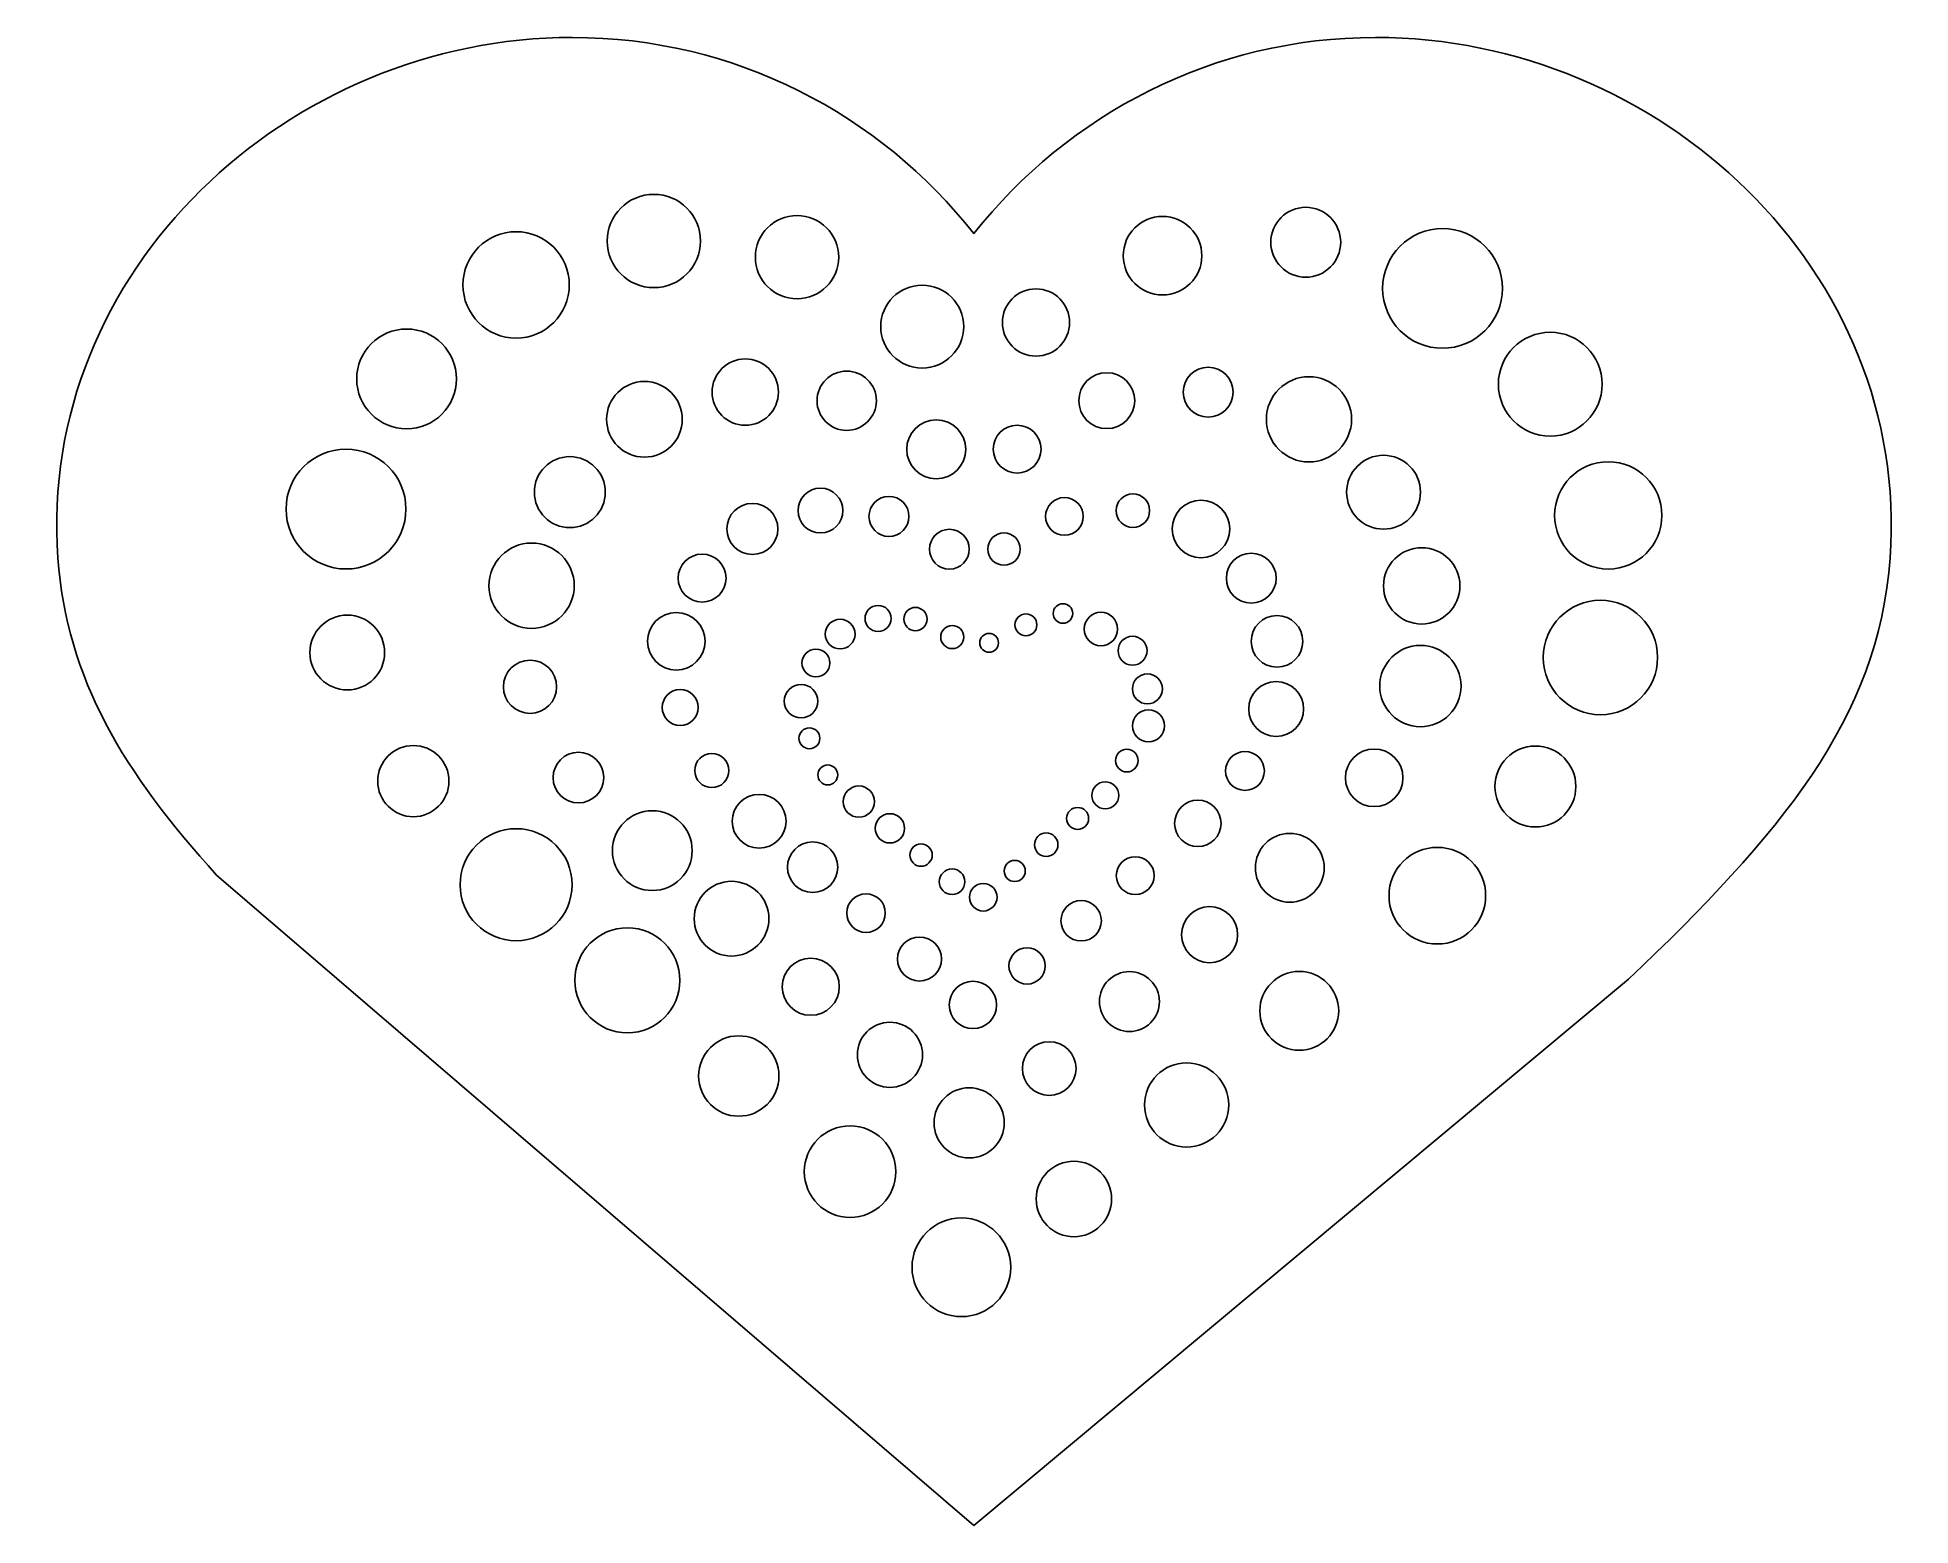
# Model space of a CAD drawing. Header units: centimetres. Extents: x -9.8 to 9.8, y -7.8 to 7.8.
import ezdxf

# ---------------------------------------------------------------- set-up
doc = ezdxf.new("R2010")
doc.units = ezdxf.units.CM
doc.header["$MEASUREMENT"] = 0
doc.layers.add('Camada 1', color=7, linetype='Continuous')

msp = doc.modelspace()

# ---------------------------------------------------------------- linework, layer by layer
at = {"layer": 'Camada 1'}
for points, knots in [([(-0.00151, -7.79874), (-0.00151, -7.79874), (-7.93784, -0.98019), (-7.93784, -0.98019), (-7.93784, -0.98019), (-8.90265, 0.07616), (-9.51124, 1.07978), (-9.60258, 2.3424), (-9.60258, 2.3424), (-9.81609, 5.35055), (-7.18696, 7.79874), (-4.2092, 7.79874), (-4.2092, 7.79874), (-2.50314, 7.79874), (-0.987, 6.99343), (-0.0015, 5.74311), (-0.0015, 5.74311), (0.98732, 6.99343), (2.50484, 7.79874), (4.20931, 7.79874), (4.20931, 7.79874), (7.19021, 7.79874), (9.81647, 5.35055), (9.60252, 2.3424), (9.60252, 2.3424), (9.48399, 0.65621), (8.44595, -0.56548), (6.86115, -2.07098), (6.86115, -2.07098), (6.86115, -2.07098), (-0.00151, -7.79874), (-0.00151, -7.79874)], [0, 0, 0, 0, 0.11111111, 0.11111111, 0.11111111, 0.11111111, 0.22222222, 0.22222222, 0.22222222, 0.22222222, 0.33333333, 0.33333333, 0.33333333, 0.33333333, 0.44444444, 0.44444444, 0.44444444, 0.44444444, 0.55555556, 0.55555556, 0.55555556, 0.55555556, 0.66666667, 0.66666667, 0.66666667, 0.66666667, 0.77777778, 0.77777778, 0.77777778, 0.77777778, 1, 1, 1, 1]), ([(-3.35523, 6.15414), (-3.62532, 6.15414), (-3.84415, 5.93528), (-3.84415, 5.66522), (-3.84415, 5.66522), (-3.84415, 5.39527), (-3.62531, 5.17651), (-3.35523, 5.17651), (-3.35523, 5.17651), (-3.0853, 5.17651), (-2.86652, 5.39527), (-2.86652, 5.66522), (-2.86652, 5.66522), (-2.86652, 5.93528), (-3.08531, 6.15414), (-3.35523, 6.15414)], [0, 0, 0, 0, 0.2, 0.2, 0.2, 0.2, 0.4, 0.4, 0.4, 0.4, 0.6, 0.6, 0.6, 0.6, 1, 1, 1, 1]), ([(-1.85478, 5.93269), (-2.09611, 5.93269), (-2.29166, 5.73714), (-2.29166, 5.49581), (-2.29166, 5.49581), (-2.29166, 5.25456), (-2.09611, 5.05904), (-1.85478, 5.05904), (-1.85478, 5.05904), (-1.61356, 5.05904), (-1.41803, 5.25459), (-1.41803, 5.49581), (-1.41803, 5.49581), (-1.41803, 5.73716), (-1.61356, 5.93269), (-1.85478, 5.93269)], [0, 0, 0, 0, 0.2, 0.2, 0.2, 0.2, 0.4, 0.4, 0.4, 0.4, 0.6, 0.6, 0.6, 0.6, 1, 1, 1, 1]), ([(1.97633, 5.92321), (1.74881, 5.92321), (1.56443, 5.7388), (1.56443, 5.51141), (1.56443, 5.51141), (1.56443, 5.28403), (1.74884, 5.09964), (1.97633, 5.09964), (1.97633, 5.09964), (2.20374, 5.09964), (2.38805, 5.28405), (2.38805, 5.51141), (2.38805, 5.51141), (2.38805, 5.7388), (2.20374, 5.92321), (1.97633, 5.92321)], [0, 0, 0, 0, 0.2, 0.2, 0.2, 0.2, 0.4, 0.4, 0.4, 0.4, 0.6, 0.6, 0.6, 0.6, 1, 1, 1, 1]), ([(3.47721, 6.01823), (3.27494, 6.01823), (3.11089, 5.85421), (3.11089, 5.65191), (3.11089, 5.65191), (3.11089, 5.44961), (3.27493, 5.28559), (3.47721, 5.28559), (3.47721, 5.28559), (3.67954, 5.28559), (3.84353, 5.44961), (3.84353, 5.65191), (3.84353, 5.65191), (3.84353, 5.85421), (3.67953, 6.01823), (3.47721, 6.01823)], [0, 0, 0, 0, 0.2, 0.2, 0.2, 0.2, 0.4, 0.4, 0.4, 0.4, 0.6, 0.6, 0.6, 0.6, 1, 1, 1, 1]), ([(-4.79888, 5.76285), (-5.10693, 5.76285), (-5.35646, 5.51316), (-5.35646, 5.20524), (-5.35646, 5.20524), (-5.35646, 4.89732), (-5.1069, 4.64766), (-4.79888, 4.64766), (-4.79888, 4.64766), (-4.49104, 4.64766), (-4.24138, 4.89735), (-4.24138, 5.20524), (-4.24138, 5.20524), (-4.24138, 5.51319), (-4.49104, 5.76285), (-4.79888, 5.76285)], [0, 0, 0, 0, 0.2, 0.2, 0.2, 0.2, 0.4, 0.4, 0.4, 0.4, 0.6, 0.6, 0.6, 0.6, 1, 1, 1, 1]), ([(4.91106, 5.79571), (4.5644, 5.79571), (4.28352, 5.51475), (4.28352, 5.1682), (4.28352, 5.1682), (4.28352, 4.82165), (4.5644, 4.54069), (4.91106, 4.54069), (4.91106, 4.54069), (5.25761, 4.54069), (5.53847, 4.82168), (5.53847, 5.1682), (5.53847, 5.1682), (5.53847, 5.51475), (5.25761, 5.79571), (4.91106, 5.79571)], [0, 0, 0, 0, 0.2, 0.2, 0.2, 0.2, 0.4, 0.4, 0.4, 0.4, 0.6, 0.6, 0.6, 0.6, 1, 1, 1, 1]), ([(-0.5424, 5.20214), (-0.78238, 5.20214), (-0.97687, 5.00772), (-0.97687, 4.76775), (-0.97687, 4.76775), (-0.97687, 4.52788), (-0.78237, 4.33338), (-0.5424, 4.33338), (-0.5424, 4.33338), (-0.30253, 4.33338), (-0.10801, 4.52788), (-0.10801, 4.76775), (-0.10801, 4.76775), (-0.108, 5.00773), (-0.30252, 5.20214), (-0.5424, 5.20214)], [0, 0, 0, 0, 0.2, 0.2, 0.2, 0.2, 0.4, 0.4, 0.4, 0.4, 0.6, 0.6, 0.6, 0.6, 1, 1, 1, 1]), ([(0.64992, 5.16386), (0.45508, 5.16386), (0.29723, 5.00598), (0.29723, 4.81128), (0.29723, 4.81128), (0.29723, 4.61658), (0.45508, 4.4587), (0.64992, 4.4587), (0.64992, 4.4587), (0.84463, 4.4587), (1.00248, 4.61658), (1.00248, 4.81128), (1.00248, 4.81128), (1.00248, 5.00598), (0.84463, 5.16386), (0.64992, 5.16386)], [0, 0, 0, 0, 0.2, 0.2, 0.2, 0.2, 0.4, 0.4, 0.4, 0.4, 0.6, 0.6, 0.6, 0.6, 1, 1, 1, 1]), ([(-5.94683, 4.74267), (-6.23552, 4.74267), (-6.46957, 4.50862), (-6.46957, 4.21983), (-6.46957, 4.21983), (-6.46957, 3.93114), (-6.23552, 3.69709), (-5.94683, 3.69709), (-5.94683, 3.69709), (-5.65814, 3.69709), (-5.42409, 3.93114), (-5.42409, 4.21983), (-5.42409, 4.21983), (-5.42409, 4.50862), (-5.65814, 4.74267), (-5.94683, 4.74267)], [0, 0, 0, 0, 0.2, 0.2, 0.2, 0.2, 0.4, 0.4, 0.4, 0.4, 0.6, 0.6, 0.6, 0.6, 1, 1, 1, 1]), ([(6.04028, 4.70811), (5.73987, 4.70811), (5.49632, 4.46448), (5.49632, 4.16415), (5.49632, 4.16415), (5.49632, 3.86369), (5.73984, 3.62009), (6.04028, 3.62009), (6.04028, 3.62009), (6.34074, 3.62009), (6.58429, 3.86369), (6.58429, 4.16415), (6.58429, 4.16415), (6.58429, 4.46449), (6.34074, 4.70811), (6.04028, 4.70811)], [0, 0, 0, 0, 0.2, 0.2, 0.2, 0.2, 0.4, 0.4, 0.4, 0.4, 0.6, 0.6, 0.6, 0.6, 1, 1, 1, 1]), ([(-2.39718, 4.42911), (-2.58929, 4.42911), (-2.74497, 4.27332), (-2.74497, 4.08124), (-2.74497, 4.08124), (-2.74497, 3.88923), (-2.58929, 3.73342), (-2.39718, 3.73342), (-2.39718, 3.73342), (-2.20507, 3.73342), (-2.04939, 3.88921), (-2.04939, 4.08124), (-2.04939, 4.08124), (-2.04941, 4.27332), (-2.20506, 4.42911), (-2.39718, 4.42911)], [0, 0, 0, 0, 0.2, 0.2, 0.2, 0.2, 0.4, 0.4, 0.4, 0.4, 0.6, 0.6, 0.6, 0.6, 1, 1, 1, 1]), ([(2.45435, 4.34148), (2.31034, 4.34148), (2.19363, 4.22472), (2.19363, 4.08079), (2.19363, 4.08079), (2.19363, 3.93688), (2.31031, 3.8201), (2.45435, 3.8201), (2.45435, 3.8201), (2.59823, 3.8201), (2.71494, 3.93689), (2.71494, 4.08079), (2.71494, 4.08079), (2.71492, 4.22472), (2.59823, 4.34148), (2.45435, 4.34148)], [0, 0, 0, 0, 0.2, 0.2, 0.2, 0.2, 0.4, 0.4, 0.4, 0.4, 0.6, 0.6, 0.6, 0.6, 1, 1, 1, 1]), ([(-3.45411, 4.1931), (-3.67319, 4.1931), (-3.85083, 4.01556), (-3.85083, 3.79638), (-3.85083, 3.79638), (-3.85083, 3.57733), (-3.67319, 3.39966), (-3.45411, 3.39966), (-3.45411, 3.39966), (-3.23506, 3.39966), (-3.05742, 3.57733), (-3.05742, 3.79638), (-3.05742, 3.79638), (-3.05742, 4.01557), (-3.23503, 4.1931), (-3.45411, 4.1931)], [0, 0, 0, 0, 0.2, 0.2, 0.2, 0.2, 0.4, 0.4, 0.4, 0.4, 0.6, 0.6, 0.6, 0.6, 1, 1, 1, 1]), ([(-1.33427, 4.30185), (-1.50598, 4.30185), (-1.6451, 4.16271), (-1.6451, 3.99099), (-1.6451, 3.99099), (-1.6451, 3.81938), (-1.50598, 3.68024), (-1.33427, 3.68024), (-1.33427, 3.68024), (-1.16266, 3.68024), (-1.02349, 3.81936), (-1.02349, 3.99099), (-1.02349, 3.99099), (-1.02349, 4.1627), (-1.16263, 4.30185), (-1.33427, 4.30185)], [0, 0, 0, 0, 0.2, 0.2, 0.2, 0.2, 0.4, 0.4, 0.4, 0.4, 0.6, 0.6, 0.6, 0.6, 1, 1, 1, 1]), ([(1.39139, 4.28446), (1.22954, 4.28446), (1.09831, 4.15323), (1.09831, 3.99141), (1.09831, 3.99141), (1.09831, 3.82967), (1.22954, 3.69846), (1.39139, 3.69846), (1.39139, 3.69846), (1.55321, 3.69846), (1.68434, 3.82967), (1.68434, 3.99141), (1.68434, 3.99141), (1.68434, 4.15323), (1.55321, 4.28446), (1.39139, 4.28446)], [0, 0, 0, 0, 0.2, 0.2, 0.2, 0.2, 0.4, 0.4, 0.4, 0.4, 0.6, 0.6, 0.6, 0.6, 1, 1, 1, 1]), ([(3.51123, 4.24263), (3.26469, 4.24263), (3.06477, 4.04271), (3.06477, 3.79617), (3.06477, 3.79617), (3.06477, 3.54953), (3.26469, 3.34971), (3.51123, 3.34971), (3.51123, 3.34971), (3.75777, 3.34971), (3.95769, 3.54952), (3.95769, 3.79617), (3.95769, 3.79617), (3.95769, 4.04271), (3.75777, 4.24263), (3.51123, 4.24263)], [0, 0, 0, 0, 0.2, 0.2, 0.2, 0.2, 0.4, 0.4, 0.4, 0.4, 0.6, 0.6, 0.6, 0.6, 1, 1, 1, 1]), ([(-0.39587, 3.79139), (-0.56663, 3.79139), (-0.70504, 3.65299), (-0.70504, 3.4822), (-0.70504, 3.4822), (-0.70504, 3.31154), (-0.56664, 3.17322), (-0.39587, 3.17322), (-0.39587, 3.17322), (-0.22519, 3.17322), (-0.08689, 3.31154), (-0.08689, 3.4822), (-0.08689, 3.4822), (-0.08689, 3.65298), (-0.22519, 3.79139), (-0.39587, 3.79139)], [0, 0, 0, 0, 0.2, 0.2, 0.2, 0.2, 0.4, 0.4, 0.4, 0.4, 0.6, 0.6, 0.6, 0.6, 1, 1, 1, 1]), ([(0.45228, 3.73477), (0.31377, 3.73477), (0.20138, 3.62237), (0.20138, 3.48387), (0.20138, 3.48387), (0.20138, 3.34536), (0.31378, 3.23297), (0.45228, 3.23297), (0.45228, 3.23297), (0.59092, 3.23297), (0.70318, 3.34537), (0.70318, 3.48387), (0.70318, 3.48387), (0.70318, 3.62237), (0.59092, 3.73477), (0.45228, 3.73477)], [0, 0, 0, 0, 0.2, 0.2, 0.2, 0.2, 0.4, 0.4, 0.4, 0.4, 0.6, 0.6, 0.6, 0.6, 1, 1, 1, 1]), ([(-6.58204, 3.48378), (-6.92901, 3.48378), (-7.21029, 3.20247), (-7.21029, 2.85553), (-7.21029, 2.85553), (-7.21029, 2.50866), (-6.92901, 2.22738), (-6.58204, 2.22738), (-6.58204, 2.22738), (-6.2352, 2.22738), (-5.95392, 2.50866), (-5.95392, 2.85553), (-5.95392, 2.85553), (-5.95392, 3.20248), (-6.2352, 3.48378), (-6.58204, 3.48378)], [0, 0, 0, 0, 0.2, 0.2, 0.2, 0.2, 0.4, 0.4, 0.4, 0.4, 0.6, 0.6, 0.6, 0.6, 1, 1, 1, 1]), ([(-4.23616, 3.40499), (-4.44158, 3.40499), (-4.60811, 3.23851), (-4.60811, 3.03307), (-4.60811, 3.03307), (-4.60811, 2.82762), (-4.44161, 2.66101), (-4.23616, 2.66101), (-4.23616, 2.66101), (-4.03071, 2.66101), (-3.86424, 2.82762), (-3.86424, 3.03307), (-3.86424, 3.03307), (-3.86424, 3.23849), (-4.03074, 3.40499), (-4.23616, 3.40499)], [0, 0, 0, 0, 0.2, 0.2, 0.2, 0.2, 0.4, 0.4, 0.4, 0.4, 0.6, 0.6, 0.6, 0.6, 1, 1, 1, 1]), ([(4.29292, 3.41912), (4.07916, 3.41912), (3.90589, 3.24584), (3.90589, 3.03211), (3.90589, 3.03211), (3.90589, 2.81838), (4.07917, 2.64497), (4.29292, 2.64497), (4.29292, 2.64497), (4.50665, 2.64497), (4.67993, 2.81835), (4.67993, 3.03211), (4.67993, 3.03211), (4.67993, 3.24587), (4.50665, 3.41912), (4.29292, 3.41912)], [0, 0, 0, 0, 0.2, 0.2, 0.2, 0.2, 0.4, 0.4, 0.4, 0.4, 0.6, 0.6, 0.6, 0.6, 1, 1, 1, 1]), ([(6.64808, 3.35141), (6.33756, 3.35141), (6.08579, 3.09955), (6.08579, 2.78901), (6.08579, 2.78901), (6.08579, 2.47847), (6.33757, 2.22664), (6.64808, 2.22664), (6.64808, 2.22664), (6.95859, 2.22664), (7.21035, 2.4785), (7.21035, 2.78901), (7.21035, 2.78901), (7.21035, 3.09955), (6.95859, 3.35141), (6.64808, 3.35141)], [0, 0, 0, 0, 0.2, 0.2, 0.2, 0.2, 0.4, 0.4, 0.4, 0.4, 0.6, 0.6, 0.6, 0.6, 1, 1, 1, 1]), ([(-1.6088, 3.07415), (-1.73834, 3.07415), (-1.84346, 2.96906), (-1.84346, 2.83939), (-1.84346, 2.83939), (-1.84346, 2.70982), (-1.73834, 2.6047), (-1.6088, 2.6047), (-1.6088, 2.6047), (-1.47913, 2.6047), (-1.37401, 2.70979), (-1.37401, 2.83939), (-1.37401, 2.83939), (-1.37401, 2.96903), (-1.47913, 3.07415), (-1.6088, 3.07415)], [0, 0, 0, 0, 0.2, 0.2, 0.2, 0.2, 0.4, 0.4, 0.4, 0.4, 0.6, 0.6, 0.6, 0.6, 1, 1, 1, 1]), ([(-0.89133, 2.98819), (-1.00724, 2.98819), (-1.10112, 2.89434), (-1.10112, 2.7784), (-1.10112, 2.7784), (-1.10112, 2.66257), (-1.00727, 2.56866), (-0.89133, 2.56866), (-0.89133, 2.56866), (-0.7755, 2.56866), (-0.68162, 2.66256), (-0.68162, 2.7784), (-0.68162, 2.7784), (-0.68165, 2.89434), (-0.77549, 2.98819), (-0.89133, 2.98819)], [0, 0, 0, 0, 0.2, 0.2, 0.2, 0.2, 0.4, 0.4, 0.4, 0.4, 0.6, 0.6, 0.6, 0.6, 1, 1, 1, 1]), ([(0.94808, 2.97655), (0.83889, 2.97655), (0.7503, 2.88799), (0.7503, 2.77883), (0.7503, 2.77883), (0.7503, 2.66956), (0.83888, 2.58111), (0.94808, 2.58111), (0.94808, 2.58111), (1.05722, 2.58111), (1.1458, 2.66956), (1.1458, 2.77883), (1.1458, 2.77883), (1.1458, 2.88797), (1.05722, 2.97655), (0.94808, 2.97655)], [0, 0, 0, 0, 0.2, 0.2, 0.2, 0.2, 0.4, 0.4, 0.4, 0.4, 0.6, 0.6, 0.6, 0.6, 1, 1, 1, 1]), ([(1.66537, 3.01505), (1.56832, 3.01505), (1.4895, 2.93628), (1.4895, 2.83908), (1.4895, 2.83908), (1.4895, 2.74198), (1.56832, 2.66321), (1.66537, 2.66321), (1.66537, 2.66321), (1.76258, 2.66321), (1.84134, 2.74198), (1.84134, 2.83908), (1.84134, 2.83908), (1.84137, 2.93628), (1.76257, 3.01505), (1.66537, 3.01505)], [0, 0, 0, 0, 0.2, 0.2, 0.2, 0.2, 0.4, 0.4, 0.4, 0.4, 0.6, 0.6, 0.6, 0.6, 1, 1, 1, 1]), ([(2.37879, 2.94821), (2.21234, 2.94821), (2.07738, 2.81335), (2.07738, 2.64696), (2.07738, 2.64696), (2.07738, 2.48057), (2.21234, 2.34557), (2.37879, 2.34557), (2.37879, 2.34557), (2.54521, 2.34557), (2.68004, 2.48056), (2.68004, 2.64696), (2.68004, 2.64696), (2.68004, 2.81336), (2.54521, 2.94821), (2.37879, 2.94821)], [0, 0, 0, 0, 0.2, 0.2, 0.2, 0.2, 0.4, 0.4, 0.4, 0.4, 0.6, 0.6, 0.6, 0.6, 1, 1, 1, 1]), ([(-2.32206, 2.91493), (-2.46994, 2.91493), (-2.58982, 2.79505), (-2.58982, 2.64717), (-2.58982, 2.64717), (-2.58982, 2.4994), (-2.46994, 2.37949), (-2.32206, 2.37949), (-2.32206, 2.37949), (-2.17416, 2.37949), (-2.05428, 2.4994), (-2.05428, 2.64717), (-2.05428, 2.64717), (-2.05428, 2.79504), (-2.17416, 2.91493), (-2.32206, 2.91493)], [0, 0, 0, 0, 0.2, 0.2, 0.2, 0.2, 0.4, 0.4, 0.4, 0.4, 0.6, 0.6, 0.6, 0.6, 1, 1, 1, 1]), ([(-0.25807, 2.64352), (-0.37327, 2.64352), (-0.46672, 2.55017), (-0.46672, 2.43498), (-0.46672, 2.43498), (-0.46672, 2.31978), (-0.3733, 2.22641), (-0.25807, 2.22641), (-0.25807, 2.22641), (-0.14287, 2.22641), (-0.0495, 2.31978), (-0.0495, 2.43498), (-0.0495, 2.43498), (-0.0495, 2.55017), (-0.14287, 2.64352), (-0.25807, 2.64352)], [0, 0, 0, 0, 0.2, 0.2, 0.2, 0.2, 0.4, 0.4, 0.4, 0.4, 0.6, 0.6, 0.6, 0.6, 1, 1, 1, 1]), ([(0.3143, 2.60544), (0.22085, 2.60544), (0.14499, 2.52969), (0.14499, 2.43613), (0.14499, 2.43613), (0.14499, 2.34265), (0.22085, 2.2668), (0.3143, 2.2668), (0.3143, 2.2668), (0.40786, 2.2668), (0.48361, 2.34268), (0.48361, 2.43613), (0.48361, 2.43613), (0.48361, 2.52967), (0.40786, 2.60544), (0.3143, 2.60544)], [0, 0, 0, 0, 0.2, 0.2, 0.2, 0.2, 0.4, 0.4, 0.4, 0.4, 0.6, 0.6, 0.6, 0.6, 1, 1, 1, 1]), ([(-4.63706, 2.49929), (-4.884, 2.49929), (-5.08402, 2.29919), (-5.08402, 2.05222), (-5.08402, 2.05222), (-5.08402, 1.80544), (-4.88402, 1.60534), (-4.63706, 1.60534), (-4.63706, 1.60534), (-4.39031, 1.60534), (-4.19007, 1.80544), (-4.19007, 2.05222), (-4.19007, 2.05222), (-4.19007, 2.29916), (-4.39031, 2.49929), (-4.63706, 2.49929)], [0, 0, 0, 0, 0.2, 0.2, 0.2, 0.2, 0.4, 0.4, 0.4, 0.4, 0.6, 0.6, 0.6, 0.6, 1, 1, 1, 1]), ([(-2.84988, 2.38314), (-2.9886, 2.38314), (-3.101, 2.27074), (-3.101, 2.13216), (-3.101, 2.13216), (-3.101, 1.99344), (-2.9886, 1.88104), (-2.84988, 1.88104), (-2.84988, 1.88104), (-2.71126, 1.88104), (-2.59887, 1.99344), (-2.59887, 2.13216), (-2.59887, 2.13216), (-2.59887, 2.27075), (-2.71126, 2.38314), (-2.84988, 2.38314)], [0, 0, 0, 0, 0.2, 0.2, 0.2, 0.2, 0.4, 0.4, 0.4, 0.4, 0.6, 0.6, 0.6, 0.6, 1, 1, 1, 1]), ([(2.90632, 2.39251), (2.7621, 2.39251), (2.64512, 2.27554), (2.64512, 2.13121), (2.64512, 2.13121), (2.64512, 1.98696), (2.76209, 1.86999), (2.90632, 1.86999), (2.90632, 1.86999), (3.05052, 1.86999), (3.16749, 1.98696), (3.16749, 2.13121), (3.16749, 2.13121), (3.16749, 2.27554), (3.05051, 2.39251), (2.90632, 2.39251)], [0, 0, 0, 0, 0.2, 0.2, 0.2, 0.2, 0.4, 0.4, 0.4, 0.4, 0.6, 0.6, 0.6, 0.6, 1, 1, 1, 1]), ([(4.69273, 2.45087), (4.47175, 2.45087), (4.29268, 2.27177), (4.29268, 2.05071), (4.29268, 2.05071), (4.29268, 1.82978), (4.47178, 1.65069), (4.69273, 1.65069), (4.69273, 1.65069), (4.91376, 1.65069), (5.09286, 1.82979), (5.09286, 2.05071), (5.09286, 2.05071), (5.09286, 2.27178), (4.91379, 2.45087), (4.69273, 2.45087)], [0, 0, 0, 0, 0.2, 0.2, 0.2, 0.2, 0.4, 0.4, 0.4, 0.4, 0.6, 0.6, 0.6, 0.6, 1, 1, 1, 1]), ([(-3.12055, 1.77185), (-3.28716, 1.77185), (-3.42225, 1.63678), (-3.42225, 1.47025), (-3.42225, 1.47025), (-3.42225, 1.30364), (-3.28715, 1.16857), (-3.12055, 1.16857), (-3.12055, 1.16857), (-2.95394, 1.16857), (-2.81898, 1.30364), (-2.81898, 1.47025), (-2.81898, 1.47025), (-2.81898, 1.63678), (-2.95394, 1.77185), (-3.12055, 1.77185)], [0, 0, 0, 0, 0.2, 0.2, 0.2, 0.2, 0.4, 0.4, 0.4, 0.4, 0.6, 0.6, 0.6, 0.6, 1, 1, 1, 1]), ([(-1.00531, 1.84543), (-1.08077, 1.84543), (-1.14186, 1.78423), (-1.14186, 1.70888), (-1.14186, 1.70888), (-1.14186, 1.63355), (-1.08077, 1.57246), (-1.00531, 1.57246), (-1.00531, 1.57246), (-0.92996, 1.57246), (-0.86886, 1.63355), (-0.86886, 1.70888), (-0.86886, 1.70888), (-0.86884, 1.78426), (-0.92993, 1.84543), (-1.00531, 1.84543)], [0, 0, 0, 0, 0.2, 0.2, 0.2, 0.2, 0.4, 0.4, 0.4, 0.4, 0.6, 0.6, 0.6, 0.6, 1, 1, 1, 1]), ([(-0.61346, 1.82461), (-0.6808, 1.82461), (-0.73543, 1.77), (-0.73543, 1.70266), (-0.73543, 1.70266), (-0.73543, 1.6353), (-0.68082, 1.58069), (-0.61346, 1.58069), (-0.61346, 1.58069), (-0.54615, 1.58069), (-0.49151, 1.6353), (-0.49151, 1.70266), (-0.49151, 1.70266), (-0.49152, 1.77), (-0.54615, 1.82461), (-0.61346, 1.82461)], [0, 0, 0, 0, 0.2, 0.2, 0.2, 0.2, 0.4, 0.4, 0.4, 0.4, 0.6, 0.6, 0.6, 0.6, 1, 1, 1, 1]), ([(0.93258, 1.86376), (0.87612, 1.86376), (0.83034, 1.81799), (0.83034, 1.76155), (0.83034, 1.76155), (0.83034, 1.70506), (0.87611, 1.65924), (0.93258, 1.65924), (0.93258, 1.65924), (0.98907, 1.65924), (1.03484, 1.70504), (1.03484, 1.76155), (1.03484, 1.76155), (1.03484, 1.81797), (0.98907, 1.86376), (0.93258, 1.86376)], [0, 0, 0, 0, 0.2, 0.2, 0.2, 0.2, 0.4, 0.4, 0.4, 0.4, 0.6, 0.6, 0.6, 0.6, 1, 1, 1, 1]), ([(1.3299, 1.77352), (1.23312, 1.77352), (1.15477, 1.69507), (1.15477, 1.59829), (1.15477, 1.59829), (1.15477, 1.50151), (1.23311, 1.42314), (1.3299, 1.42314), (1.3299, 1.42314), (1.42666, 1.42314), (1.50516, 1.50151), (1.50516, 1.59829), (1.50516, 1.59829), (1.50516, 1.69507), (1.42666, 1.77352), (1.3299, 1.77352)], [0, 0, 0, 0, 0.2, 0.2, 0.2, 0.2, 0.4, 0.4, 0.4, 0.4, 0.6, 0.6, 0.6, 0.6, 1, 1, 1, 1]), ([(6.56616, 1.89922), (6.23501, 1.89922), (5.96664, 1.63083), (5.96664, 1.29981), (5.96664, 1.29981), (5.96664, 0.96876), (6.23503, 0.70037), (6.56616, 0.70037), (6.56616, 0.70037), (6.89707, 0.70037), (7.1656, 0.96876), (7.1656, 1.29981), (7.1656, 1.29981), (7.1656, 1.63083), (6.89708, 1.89922), (6.56616, 1.89922)], [0, 0, 0, 0, 0.2, 0.2, 0.2, 0.2, 0.4, 0.4, 0.4, 0.4, 0.6, 0.6, 0.6, 0.6, 1, 1, 1, 1]), ([(-6.56894, 1.74375), (-6.78542, 1.74375), (-6.96087, 1.5682), (-6.96087, 1.35174), (-6.96087, 1.35174), (-6.96087, 1.13528), (-6.78542, 0.95973), (-6.56894, 0.95973), (-6.56894, 0.95973), (-6.35248, 0.95973), (-6.17693, 1.13531), (-6.17693, 1.35174), (-6.17693, 1.35174), (-6.17694, 1.5682), (-6.35251, 1.74375), (-6.56894, 1.74375)], [0, 0, 0, 0, 0.2, 0.2, 0.2, 0.2, 0.4, 0.4, 0.4, 0.4, 0.6, 0.6, 0.6, 0.6, 1, 1, 1, 1]), ([(-1.40264, 1.70139), (-1.48858, 1.70139), (-1.55832, 1.63165), (-1.55832, 1.54571), (-1.55832, 1.54571), (-1.55832, 1.45977), (-1.48858, 1.39003), (-1.40264, 1.39003), (-1.40264, 1.39003), (-1.31665, 1.39003), (-1.24696, 1.45977), (-1.24696, 1.54571), (-1.24696, 1.54571), (-1.24696, 1.63165), (-1.31665, 1.70139), (-1.40264, 1.70139)], [0, 0, 0, 0, 0.2, 0.2, 0.2, 0.2, 0.4, 0.4, 0.4, 0.4, 0.6, 0.6, 0.6, 0.6, 1, 1, 1, 1]), ([(-0.22757, 1.63543), (-0.29448, 1.63543), (-0.34883, 1.58108), (-0.34883, 1.51417), (-0.34883, 1.51417), (-0.34883, 1.44715), (-0.29448, 1.39283), (-0.22757, 1.39283), (-0.22757, 1.39283), (-0.16055, 1.39283), (-0.10626, 1.44715), (-0.10626, 1.51417), (-0.10626, 1.51417), (-0.10626, 1.58108), (-0.16058, 1.63543), (-0.22757, 1.63543)], [0, 0, 0, 0, 0.2, 0.2, 0.2, 0.2, 0.4, 0.4, 0.4, 0.4, 0.6, 0.6, 0.6, 0.6, 1, 1, 1, 1]), ([(0.54435, 1.75698), (0.4809, 1.75698), (0.42939, 1.70547), (0.42939, 1.64197), (0.42939, 1.64197), (0.42939, 1.57847), (0.4809, 1.52696), (0.54435, 1.52696), (0.54435, 1.52696), (0.60782, 1.52696), (0.65936, 1.57847), (0.65936, 1.64197), (0.65936, 1.64197), (0.65936, 1.70547), (0.60785, 1.75698), (0.54435, 1.75698)], [0, 0, 0, 0, 0.2, 0.2, 0.2, 0.2, 0.4, 0.4, 0.4, 0.4, 0.6, 0.6, 0.6, 0.6, 1, 1, 1, 1]), ([(3.17616, 1.73896), (3.02701, 1.73896), (2.9061, 1.61815), (2.9061, 1.46901), (2.9061, 1.46901), (2.9061, 1.31989), (3.02701, 1.19895), (3.17616, 1.19895), (3.17616, 1.19895), (3.32528, 1.19895), (3.44622, 1.31989), (3.44622, 1.46901), (3.44622, 1.46901), (3.44622, 1.61815), (3.32528, 1.73896), (3.17616, 1.73896)], [0, 0, 0, 0, 0.2, 0.2, 0.2, 0.2, 0.4, 0.4, 0.4, 0.4, 0.6, 0.6, 0.6, 0.6, 1, 1, 1, 1]), ([(-1.65685, 1.38807), (-1.7375, 1.38807), (-1.80287, 1.32272), (-1.80287, 1.24205), (-1.80287, 1.24205), (-1.80287, 1.16151), (-1.73752, 1.09616), (-1.65685, 1.09616), (-1.65685, 1.09616), (-1.57631, 1.09616), (-1.51096, 1.16151), (-1.51096, 1.24205), (-1.51096, 1.24205), (-1.51096, 1.32269), (-1.57631, 1.38807), (-1.65685, 1.38807)], [0, 0, 0, 0, 0.2, 0.2, 0.2, 0.2, 0.4, 0.4, 0.4, 0.4, 0.6, 0.6, 0.6, 0.6, 1, 1, 1, 1]), ([(0.15838, 1.55206), (0.10396, 1.55206), (0.05995, 1.50793), (0.05995, 1.45358), (0.05995, 1.45358), (0.05995, 1.39918), (0.10395, 1.35515), (0.15838, 1.35515), (0.15838, 1.35515), (0.2127, 1.35515), (0.25683, 1.39918), (0.25683, 1.45358), (0.25683, 1.45358), (0.25683, 1.50793), (0.21273, 1.55206), (0.15838, 1.55206)], [0, 0, 0, 0, 0.2, 0.2, 0.2, 0.2, 0.4, 0.4, 0.4, 0.4, 0.6, 0.6, 0.6, 0.6, 1, 1, 1, 1]), ([(1.66198, 1.52293), (1.57811, 1.52293), (1.51014, 1.45498), (1.51014, 1.37109), (1.51014, 1.37109), (1.51014, 1.28722), (1.57811, 1.21927), (1.66198, 1.21927), (1.66198, 1.21927), (1.74588, 1.21927), (1.81382, 1.28722), (1.81382, 1.37109), (1.81382, 1.37109), (1.81382, 1.45498), (1.74585, 1.52293), (1.66198, 1.52293)], [0, 0, 0, 0, 0.2, 0.2, 0.2, 0.2, 0.4, 0.4, 0.4, 0.4, 0.6, 0.6, 0.6, 0.6, 1, 1, 1, 1]), ([(4.67974, 1.42657), (4.44421, 1.42657), (4.25323, 1.23559), (4.25323, 1.00009), (4.25323, 1.00009), (4.25323, 0.76448), (4.44421, 0.57353), (4.67974, 0.57353), (4.67974, 0.57353), (4.91522, 0.57353), (5.10627, 0.76448), (5.10627, 1.00009), (5.10627, 1.00009), (5.10627, 1.23559), (4.91524, 1.42657), (4.67974, 1.42657)], [0, 0, 0, 0, 0.2, 0.2, 0.2, 0.2, 0.4, 0.4, 0.4, 0.4, 0.6, 0.6, 0.6, 0.6, 1, 1, 1, 1]), ([(-4.65307, 1.27139), (-4.80708, 1.27139), (-4.93197, 1.14651), (-4.93197, 0.99247), (-4.93197, 0.99247), (-4.93197, 0.83848), (-4.80709, 0.71357), (-4.65307, 0.71357), (-4.65307, 0.71357), (-4.49903, 0.71357), (-4.37415, 0.83845), (-4.37415, 0.99247), (-4.37415, 0.99247), (-4.37417, 1.14651), (-4.49903, 1.27139), (-4.65307, 1.27139)], [0, 0, 0, 0, 0.2, 0.2, 0.2, 0.2, 0.4, 0.4, 0.4, 0.4, 0.6, 0.6, 0.6, 0.6, 1, 1, 1, 1]), ([(-1.81253, 1.01715), (-1.90942, 1.01715), (-1.988, 0.93857), (-1.988, 0.84178), (-1.988, 0.84178), (-1.988, 0.74492), (-1.90942, 0.66633), (-1.81253, 0.66633), (-1.81253, 0.66633), (-1.71575, 0.66633), (-1.63716, 0.74491), (-1.63716, 0.84178), (-1.63716, 0.84178), (-1.63716, 0.93857), (-1.71577, 1.01715), (-1.81253, 1.01715)], [0, 0, 0, 0, 0.2, 0.2, 0.2, 0.2, 0.4, 0.4, 0.4, 0.4, 0.6, 0.6, 0.6, 0.6, 1, 1, 1, 1]), ([(1.81756, 1.12777), (1.73083, 1.12777), (1.66058, 1.05744), (1.66058, 0.97074), (1.66058, 0.97074), (1.66058, 0.88404), (1.7308, 0.81379), (1.81756, 0.81379), (1.81756, 0.81379), (1.90434, 0.81379), (1.97459, 0.88404), (1.97459, 0.97074), (1.97459, 0.97074), (1.97459, 1.05742), (1.90437, 1.12777), (1.81756, 1.12777)], [0, 0, 0, 0, 0.2, 0.2, 0.2, 0.2, 0.4, 0.4, 0.4, 0.4, 0.6, 0.6, 0.6, 0.6, 1, 1, 1, 1]), ([(3.16741, 1.04766), (3.00847, 1.04766), (2.87957, 0.91881), (2.87957, 0.75982), (2.87957, 0.75982), (2.87957, 0.60091), (3.00848, 0.47198), (3.16741, 0.47198), (3.16741, 0.47198), (3.32642, 0.47198), (3.45528, 0.60091), (3.45528, 0.75982), (3.45528, 0.75982), (3.45527, 0.91881), (3.32642, 1.04766), (3.16741, 1.04766)], [0, 0, 0, 0, 0.2, 0.2, 0.2, 0.2, 0.4, 0.4, 0.4, 0.4, 0.6, 0.6, 0.6, 0.6, 1, 1, 1, 1]), ([(-3.07904, 0.96376), (-3.18299, 0.96376), (-3.26729, 0.87946), (-3.26729, 0.77551), (-3.26729, 0.77551), (-3.26729, 0.67156), (-3.18299, 0.58723), (-3.07904, 0.58723), (-3.07904, 0.58723), (-2.97509, 0.58723), (-2.89089, 0.67155), (-2.89089, 0.77551), (-2.89089, 0.77551), (-2.89089, 0.87947), (-2.97508, 0.96376), (-3.07904, 0.96376)], [0, 0, 0, 0, 0.2, 0.2, 0.2, 0.2, 0.4, 0.4, 0.4, 0.4, 0.6, 0.6, 0.6, 0.6, 1, 1, 1, 1]), ([(1.82909, 0.75114), (1.73667, 0.75114), (1.66174, 0.67621), (1.66174, 0.58382), (1.66174, 0.58382), (1.66174, 0.4914), (1.73667, 0.41637), (1.82909, 0.41637), (1.82909, 0.41637), (1.92151, 0.41637), (1.99644, 0.49138), (1.99644, 0.58382), (1.99644, 0.58382), (1.99644, 0.67621), (1.92151, 0.75114), (1.82909, 0.75114)], [0, 0, 0, 0, 0.2, 0.2, 0.2, 0.2, 0.4, 0.4, 0.4, 0.4, 0.6, 0.6, 0.6, 0.6, 1, 1, 1, 1]), ([(-1.72492, 0.56228), (-1.78538, 0.56228), (-1.8344, 0.51325), (-1.8344, 0.4529), (-1.8344, 0.4529), (-1.8344, 0.39242), (-1.78537, 0.34342), (-1.72492, 0.34342), (-1.72492, 0.34342), (-1.66444, 0.34342), (-1.61544, 0.39242), (-1.61544, 0.4529), (-1.61544, 0.4529), (-1.61544, 0.51325), (-1.66444, 0.56228), (-1.72492, 0.56228)], [0, 0, 0, 0, 0.2, 0.2, 0.2, 0.2, 0.4, 0.4, 0.4, 0.4, 0.6, 0.6, 0.6, 0.6, 1, 1, 1, 1]), ([(-5.8764, 0.37744), (-6.08256, 0.37744), (-6.24978, 0.21022), (-6.24978, 0.00406), (-6.24978, 0.00406), (-6.24978, -0.2021), (-6.08256, -0.36935), (-5.8764, -0.36935), (-5.8764, -0.36935), (-5.67013, -0.36935), (-5.50299, -0.20211), (-5.50299, 0.00406), (-5.50299, 0.00406), (-5.50299, 0.21023), (-5.67013, 0.37744), (-5.8764, 0.37744)], [0, 0, 0, 0, 0.2, 0.2, 0.2, 0.2, 0.4, 0.4, 0.4, 0.4, 0.6, 0.6, 0.6, 0.6, 1, 1, 1, 1]), ([(-4.14573, 0.30637), (-4.29247, 0.30637), (-4.41132, 0.18741), (-4.41132, 0.04078), (-4.41132, 0.04078), (-4.41132, -0.10596), (-4.29247, -0.22491), (-4.14573, -0.22491), (-4.14573, -0.22491), (-3.99899, -0.22491), (-3.88004, -0.10595), (-3.88004, 0.04078), (-3.88004, 0.04078), (-3.88004, 0.18742), (-3.99899, 0.30637), (-4.14573, 0.30637)], [0, 0, 0, 0, 0.2, 0.2, 0.2, 0.2, 0.4, 0.4, 0.4, 0.4, 0.6, 0.6, 0.6, 0.6, 1, 1, 1, 1]), ([(-2.74812, 0.29431), (-2.84707, 0.29431), (-2.92743, 0.21406), (-2.92743, 0.115), (-2.92743, 0.115), (-2.92743, 0.01605), (-2.84708, -0.0642), (-2.74812, -0.0642), (-2.74812, -0.0642), (-2.64903, -0.0642), (-2.56881, 0.01605), (-2.56881, 0.115), (-2.56881, 0.115), (-2.56879, 0.21406), (-2.64903, 0.29431), (-2.74812, 0.29431)], [0, 0, 0, 0, 0.2, 0.2, 0.2, 0.2, 0.4, 0.4, 0.4, 0.4, 0.6, 0.6, 0.6, 0.6, 1, 1, 1, 1]), ([(1.60245, 0.33728), (1.5371, 0.33728), (1.48402, 0.28431), (1.48402, 0.21896), (1.48402, 0.21896), (1.48402, 0.15361), (1.5371, 0.10053), (1.60245, 0.10053), (1.60245, 0.10053), (1.66783, 0.10053), (1.7209, 0.15361), (1.7209, 0.21896), (1.7209, 0.21896), (1.7209, 0.28431), (1.6678, 0.33728), (1.60245, 0.33728)], [0, 0, 0, 0, 0.2, 0.2, 0.2, 0.2, 0.4, 0.4, 0.4, 0.4, 0.6, 0.6, 0.6, 0.6, 1, 1, 1, 1]), ([(2.84009, 0.31439), (2.72764, 0.31439), (2.63644, 0.22324), (2.63644, 0.11071), (2.63644, 0.11071), (2.63644, -0.00169), (2.72764, -0.09286), (2.84009, -0.09286), (2.84009, -0.09286), (2.95251, -0.09286), (3.04363, -0.00168), (3.04363, 0.11071), (3.04363, 0.11071), (3.04363, 0.22324), (2.95251, 0.31439), (2.84009, 0.31439)], [0, 0, 0, 0, 0.2, 0.2, 0.2, 0.2, 0.4, 0.4, 0.4, 0.4, 0.6, 0.6, 0.6, 0.6, 1, 1, 1, 1]), ([(4.19476, 0.33998), (4.02818, 0.33998), (3.89311, 0.20491), (3.89311, 0.0383), (3.89311, 0.0383), (3.89311, -0.12831), (4.02818, -0.26338), (4.19476, -0.26338), (4.19476, -0.26338), (4.36139, -0.26338), (4.49646, -0.12831), (4.49646, 0.0383), (4.49646, 0.0383), (4.49646, 0.20491), (4.36139, 0.33998), (4.19476, 0.33998)], [0, 0, 0, 0, 0.2, 0.2, 0.2, 0.2, 0.4, 0.4, 0.4, 0.4, 0.6, 0.6, 0.6, 0.6, 1, 1, 1, 1]), ([(5.88449, 0.37204), (5.65036, 0.37204), (5.46055, 0.1822), (5.46055, -0.05203), (5.46055, -0.05203), (5.46055, -0.28619), (5.65039, -0.476), (5.88449, -0.476), (5.88449, -0.476), (6.11867, -0.476), (6.30846, -0.28619), (6.30846, -0.05203), (6.30846, -0.05203), (6.30849, 0.18221), (6.11867, 0.37204), (5.88449, 0.37204)], [0, 0, 0, 0, 0.2, 0.2, 0.2, 0.2, 0.4, 0.4, 0.4, 0.4, 0.6, 0.6, 0.6, 0.6, 1, 1, 1, 1]), ([(-1.53249, 0.17316), (-1.59004, 0.17316), (-1.63668, 0.12643), (-1.63668, 0.06889), (-1.63668, 0.06889), (-1.63668, 0.01134), (-1.59003, -0.03538), (-1.53249, -0.03538), (-1.53249, -0.03538), (-1.47484, -0.03538), (-1.42822, 0.01135), (-1.42822, 0.06889), (-1.42822, 0.06889), (-1.42822, 0.12643), (-1.47484, 0.17316), (-1.53249, 0.17316)], [0, 0, 0, 0, 0.2, 0.2, 0.2, 0.2, 0.4, 0.4, 0.4, 0.4, 0.6, 0.6, 0.6, 0.6, 1, 1, 1, 1]), ([(-2.25203, -0.13458), (-2.40782, -0.13458), (-2.53405, -0.26089), (-2.53405, -0.4166), (-2.53405, -0.4166), (-2.53405, -0.57239), (-2.40782, -0.69862), (-2.25203, -0.69862), (-2.25203, -0.69862), (-2.09635, -0.69862), (-1.97001, -0.57239), (-1.97001, -0.4166), (-1.97001, -0.4166), (-1.96998, -0.26089), (-2.09632, -0.13458), (-2.25203, -0.13458)], [0, 0, 0, 0, 0.2, 0.2, 0.2, 0.2, 0.4, 0.4, 0.4, 0.4, 0.6, 0.6, 0.6, 0.6, 1, 1, 1, 1]), ([(-1.20676, -0.04716), (-1.2973, -0.04716), (-1.37075, -0.12053), (-1.37075, -0.21104), (-1.37075, -0.21104), (-1.37075, -0.30169), (-1.2973, -0.37508), (-1.20676, -0.37508), (-1.20676, -0.37508), (-1.11622, -0.37508), (-1.04285, -0.30168), (-1.04285, -0.21104), (-1.04285, -0.21104), (-1.04286, -0.12053), (-1.11622, -0.04716), (-1.20676, -0.04716)], [0, 0, 0, 0, 0.2, 0.2, 0.2, 0.2, 0.4, 0.4, 0.4, 0.4, 0.6, 0.6, 0.6, 0.6, 1, 1, 1, 1]), ([(1.37575, -0.00448), (1.29775, -0.00448), (1.23433, -0.06787), (1.23433, -0.1459), (1.23433, -0.1459), (1.23433, -0.22395), (1.29772, -0.28732), (1.37575, -0.28732), (1.37575, -0.28732), (1.4538, -0.28732), (1.51722, -0.22395), (1.51722, -0.1459), (1.51722, -0.1459), (1.51723, -0.06785), (1.45381, -0.00448), (1.37575, -0.00448)], [0, 0, 0, 0, 0.2, 0.2, 0.2, 0.2, 0.4, 0.4, 0.4, 0.4, 0.6, 0.6, 0.6, 0.6, 1, 1, 1, 1]), ([(2.34646, -0.19567), (2.21208, -0.19567), (2.10323, -0.30449), (2.10323, -0.43888), (2.10323, -0.43888), (2.10323, -0.57321), (2.21208, -0.68209), (2.34646, -0.68209), (2.34646, -0.68209), (2.48066, -0.68209), (2.58961, -0.57321), (2.58961, -0.43888), (2.58961, -0.43888), (2.58961, -0.3045), (2.48065, -0.19567), (2.34646, -0.19567)], [0, 0, 0, 0, 0.2, 0.2, 0.2, 0.2, 0.4, 0.4, 0.4, 0.4, 0.6, 0.6, 0.6, 0.6, 1, 1, 1, 1]), ([(-3.37169, -0.3068), (-3.60241, -0.3068), (-3.78952, -0.49391), (-3.78952, -0.72463), (-3.78952, -0.72463), (-3.78952, -0.95535), (-3.60241, -1.14246), (-3.37169, -1.14246), (-3.37169, -1.14246), (-3.14087, -1.14246), (-2.95378, -0.95535), (-2.95378, -0.72463), (-2.95378, -0.72463), (-2.95378, -0.49391), (-3.14087, -0.3068), (-3.37169, -0.3068)], [0, 0, 0, 0, 0.2, 0.2, 0.2, 0.2, 0.4, 0.4, 0.4, 0.4, 0.6, 0.6, 0.6, 0.6, 1, 1, 1, 1]), ([(-0.88093, -0.33738), (-0.96583, -0.33738), (-1.03463, -0.40617), (-1.03463, -0.491), (-1.03463, -0.491), (-1.03463, -0.5759), (-0.96584, -0.64462), (-0.88093, -0.64462), (-0.88093, -0.64462), (-0.79613, -0.64462), (-0.72734, -0.57591), (-0.72734, -0.491), (-0.72734, -0.491), (-0.72734, -0.40618), (-0.79613, -0.33738), (-0.88093, -0.33738)], [0, 0, 0, 0, 0.2, 0.2, 0.2, 0.2, 0.4, 0.4, 0.4, 0.4, 0.6, 0.6, 0.6, 0.6, 1, 1, 1, 1]), ([(1.08649, -0.27203), (1.0228, -0.27203), (0.97108, -0.32365), (0.97108, -0.38734), (0.97108, -0.38734), (0.97108, -0.45103), (1.02281, -0.50275), (1.08649, -0.50275), (1.08649, -0.50275), (1.15028, -0.50275), (1.20187, -0.45102), (1.20187, -0.38734), (1.20187, -0.38734), (1.20187, -0.32365), (1.15028, -0.27203), (1.08649, -0.27203)], [0, 0, 0, 0, 0.2, 0.2, 0.2, 0.2, 0.4, 0.4, 0.4, 0.4, 0.6, 0.6, 0.6, 0.6, 1, 1, 1, 1]), ([(-4.79938, -0.49444), (-5.12376, -0.49444), (-5.38662, -0.75741), (-5.38662, -1.08179), (-5.38662, -1.08179), (-5.38662, -1.40606), (-5.12376, -1.66906), (-4.79938, -1.66906), (-4.79938, -1.66906), (-4.475, -1.66906), (-4.21214, -1.40606), (-4.21214, -1.08179), (-4.21214, -1.08179), (-4.21214, -0.75741), (-4.475, -0.49444), (-4.79938, -0.49444)], [0, 0, 0, 0, 0.2, 0.2, 0.2, 0.2, 0.4, 0.4, 0.4, 0.4, 0.6, 0.6, 0.6, 0.6, 1, 1, 1, 1]), ([(0.75681, -0.53939), (0.68876, -0.53939), (0.63359, -0.59453), (0.63359, -0.66258), (0.63359, -0.66258), (0.63359, -0.73066), (0.68876, -0.7858), (0.75681, -0.7858), (0.75681, -0.7858), (0.82476, -0.7858), (0.87987, -0.73066), (0.87987, -0.66258), (0.87987, -0.66258), (0.87987, -0.59453), (0.82476, -0.53939), (0.75681, -0.53939)], [0, 0, 0, 0, 0.2, 0.2, 0.2, 0.2, 0.4, 0.4, 0.4, 0.4, 0.6, 0.6, 0.6, 0.6, 1, 1, 1, 1]), ([(3.31002, -0.54344), (3.11074, -0.54344), (2.94921, -0.70497), (2.94921, -0.90425), (2.94921, -0.90425), (2.94921, -1.10343), (3.11071, -1.26493), (3.31002, -1.26493), (3.31002, -1.26493), (3.50917, -1.26493), (3.6707, -1.10343), (3.6707, -0.90425), (3.6707, -0.90425), (3.67067, -0.70497), (3.50917, -0.54344), (3.31002, -0.54344)], [0, 0, 0, 0, 0.2, 0.2, 0.2, 0.2, 0.4, 0.4, 0.4, 0.4, 0.6, 0.6, 0.6, 0.6, 1, 1, 1, 1]), ([(-1.69159, -0.63377), (-1.83761, -0.63377), (-1.95594, -0.75209), (-1.95594, -0.89798), (-1.95594, -0.89798), (-1.95594, -1.044), (-1.83762, -1.16222), (-1.69159, -1.16222), (-1.69159, -1.16222), (-1.5457, -1.16222), (-1.42738, -1.044), (-1.42738, -0.89798), (-1.42738, -0.89798), (-1.42737, -0.75209), (-1.5457, -0.63377), (-1.69159, -0.63377)], [0, 0, 0, 0, 0.2, 0.2, 0.2, 0.2, 0.4, 0.4, 0.4, 0.4, 0.6, 0.6, 0.6, 0.6, 1, 1, 1, 1]), ([(-0.5552, -0.65335), (-0.62016, -0.65335), (-0.67268, -0.706), (-0.67268, -0.77093), (-0.67268, -0.77093), (-0.67268, -0.83578), (-0.62013, -0.88841), (-0.5552, -0.88841), (-0.5552, -0.88841), (-0.49027, -0.88841), (-0.43762, -0.83576), (-0.43762, -0.77093), (-0.43762, -0.77093), (-0.43759, -0.706), (-0.49027, -0.65335), (-0.5552, -0.65335)], [0, 0, 0, 0, 0.2, 0.2, 0.2, 0.2, 0.4, 0.4, 0.4, 0.4, 0.6, 0.6, 0.6, 0.6, 1, 1, 1, 1]), ([(4.85661, -0.69028), (4.57692, -0.69028), (4.35012, -0.91703), (4.35012, -1.1968), (4.35012, -1.1968), (4.35012, -1.47641), (4.57689, -1.70319), (4.85661, -1.70319), (4.85661, -1.70319), (5.13627, -1.70319), (5.36305, -1.47644), (5.36305, -1.1968), (5.36305, -1.1968), (5.36302, -0.91706), (5.13628, -0.69028), (4.85661, -0.69028)], [0, 0, 0, 0, 0.2, 0.2, 0.2, 0.2, 0.4, 0.4, 0.4, 0.4, 0.6, 0.6, 0.6, 0.6, 1, 1, 1, 1]), ([(-0.22937, -0.91674), (-0.30337, -0.91674), (-0.36338, -0.9768), (-0.36338, -1.05078), (-0.36338, -1.05078), (-0.36338, -1.12489), (-0.30335, -1.18482), (-0.22937, -1.18482), (-0.22937, -1.18482), (-0.15539, -1.18482), (-0.09533, -1.12487), (-0.09533, -1.05078), (-0.09533, -1.05078), (-0.09533, -0.97678), (-0.15536, -0.91674), (-0.22937, -0.91674)], [0, 0, 0, 0, 0.2, 0.2, 0.2, 0.2, 0.4, 0.4, 0.4, 0.4, 0.6, 0.6, 0.6, 0.6, 1, 1, 1, 1]), ([(0.42701, -0.82744), (0.366, -0.82744), (0.31671, -0.87686), (0.31671, -0.93785), (0.31671, -0.93785), (0.31671, -0.99873), (0.36603, -1.04815), (0.42701, -1.04815), (0.42701, -1.04815), (0.48797, -1.04815), (0.53731, -0.99873), (0.53731, -0.93785), (0.53731, -0.93785), (0.53732, -0.87687), (0.48797, -0.82744), (0.42701, -0.82744)], [0, 0, 0, 0, 0.2, 0.2, 0.2, 0.2, 0.4, 0.4, 0.4, 0.4, 0.6, 0.6, 0.6, 0.6, 1, 1, 1, 1]), ([(1.69037, -0.788), (1.58078, -0.788), (1.49193, -0.87687), (1.49193, -0.98646), (1.49193, -0.98646), (1.49193, -1.09605), (1.58078, -1.18492), (1.69037, -1.18492), (1.69037, -1.18492), (1.79996, -1.18492), (1.88886, -1.09605), (1.88886, -0.98646), (1.88886, -0.98646), (1.88886, -0.87687), (1.79993, -0.788), (1.69037, -0.788)], [0, 0, 0, 0, 0.2, 0.2, 0.2, 0.2, 0.4, 0.4, 0.4, 0.4, 0.6, 0.6, 0.6, 0.6, 1, 1, 1, 1]), ([(-2.54143, -1.04641), (-2.75767, -1.04641), (-2.93293, -1.22167), (-2.93293, -1.43802), (-2.93293, -1.43802), (-2.93293, -1.65418), (-2.75767, -1.82952), (-2.54143, -1.82952), (-2.54143, -1.82952), (-2.32516, -1.82952), (-2.14985, -1.65418), (-2.14985, -1.43802), (-2.14985, -1.43802), (-2.14985, -1.22165), (-2.32516, -1.04641), (-2.54143, -1.04641)], [0, 0, 0, 0, 0.2, 0.2, 0.2, 0.2, 0.4, 0.4, 0.4, 0.4, 0.6, 0.6, 0.6, 0.6, 1, 1, 1, 1]), ([(-1.13131, -1.1773), (-1.24296, -1.1773), (-1.33353, -1.26773), (-1.33353, -1.37942), (-1.33353, -1.37942), (-1.33353, -1.49111), (-1.24299, -1.58164), (-1.13131, -1.58164), (-1.13131, -1.58164), (-1.01963, -1.58164), (-0.92919, -1.4911), (-0.92919, -1.37942), (-0.92919, -1.37942), (-0.92919, -1.26774), (-1.01965, -1.1773), (-1.13131, -1.1773)], [0, 0, 0, 0, 0.2, 0.2, 0.2, 0.2, 0.4, 0.4, 0.4, 0.4, 0.6, 0.6, 0.6, 0.6, 1, 1, 1, 1]), ([(0.09731, -1.06867), (0.01749, -1.06867), (-0.04713, -1.13331), (-0.04713, -1.21311), (-0.04713, -1.21311), (-0.04713, -1.29283), (0.01748, -1.35747), (0.09731, -1.35747), (0.09731, -1.35747), (0.17703, -1.35747), (0.24164, -1.29286), (0.24164, -1.21311), (0.24164, -1.21311), (0.24164, -1.1333), (0.17703, -1.06867), (0.09731, -1.06867)], [0, 0, 0, 0, 0.2, 0.2, 0.2, 0.2, 0.4, 0.4, 0.4, 0.4, 0.6, 0.6, 0.6, 0.6, 1, 1, 1, 1]), ([(1.12318, -1.24797), (1.00621, -1.24797), (0.91133, -1.34288), (0.91133, -1.45985), (0.91133, -1.45985), (0.91133, -1.57685), (1.00621, -1.67175), (1.12318, -1.67175), (1.12318, -1.67175), (1.24031, -1.67175), (1.33508, -1.57684), (1.33508, -1.45985), (1.33508, -1.45985), (1.33509, -1.34288), (1.24031, -1.24797), (1.12318, -1.24797)], [0, 0, 0, 0, 0.2, 0.2, 0.2, 0.2, 0.4, 0.4, 0.4, 0.4, 0.6, 0.6, 0.6, 0.6, 1, 1, 1, 1]), ([(2.46962, -1.31155), (2.30719, -1.31155), (2.17554, -1.44321), (2.17554, -1.60566), (2.17554, -1.60566), (2.17554, -1.76801), (2.30722, -1.89964), (2.46962, -1.89964), (2.46962, -1.89964), (2.63199, -1.89964), (2.76365, -1.76798), (2.76365, -1.60566), (2.76365, -1.60566), (2.76365, -1.44321), (2.632, -1.31155), (2.46962, -1.31155)], [0, 0, 0, 0, 0.2, 0.2, 0.2, 0.2, 0.4, 0.4, 0.4, 0.4, 0.6, 0.6, 0.6, 0.6, 1, 1, 1, 1]), ([(-3.63246, -1.53394), (-3.93636, -1.53394), (-4.18277, -1.7804), (-4.18277, -2.08435), (-4.18277, -2.08435), (-4.18277, -2.38822), (-3.93636, -2.63466), (-3.63246, -2.63466), (-3.63246, -2.63466), (-3.32859, -2.63466), (-3.08218, -2.38825), (-3.08218, -2.08435), (-3.08218, -2.08435), (-3.08218, -1.78039), (-3.32859, -1.53394), (-3.63246, -1.53394)], [0, 0, 0, 0, 0.2, 0.2, 0.2, 0.2, 0.4, 0.4, 0.4, 0.4, 0.6, 0.6, 0.6, 0.6, 1, 1, 1, 1]), ([(-0.57092, -1.63032), (-0.69832, -1.63032), (-0.80153, -1.73353), (-0.80153, -1.86083), (-0.80153, -1.86083), (-0.80153, -1.98823), (-0.69832, -2.09134), (-0.57092, -2.09134), (-0.57092, -2.09134), (-0.44363, -2.09134), (-0.34041, -1.98823), (-0.34041, -1.86083), (-0.34041, -1.86083), (-0.34041, -1.73354), (-0.44363, -1.63032), (-0.57092, -1.63032)], [0, 0, 0, 0, 0.2, 0.2, 0.2, 0.2, 0.4, 0.4, 0.4, 0.4, 0.6, 0.6, 0.6, 0.6, 1, 1, 1, 1]), ([(0.55615, -1.74346), (0.45124, -1.74346), (0.36631, -1.8285), (0.36631, -1.93327), (0.36631, -1.93327), (0.36631, -2.03804), (0.45124, -2.12298), (0.55615, -2.12298), (0.55615, -2.12298), (0.66095, -2.12298), (0.74588, -2.03805), (0.74588, -1.93327), (0.74588, -1.93327), (0.74588, -1.82849), (0.66096, -1.74346), (0.55615, -1.74346)], [0, 0, 0, 0, 0.2, 0.2, 0.2, 0.2, 0.4, 0.4, 0.4, 0.4, 0.6, 0.6, 0.6, 0.6, 1, 1, 1, 1]), ([(-1.71109, -1.85178), (-1.87653, -1.85178), (-2.0107, -1.98582), (-2.0107, -2.15129), (-2.0107, -2.15129), (-2.0107, -2.31676), (-1.87656, -2.4508), (-1.71109, -2.4508), (-1.71109, -2.4508), (-1.54573, -2.4508), (-1.41158, -2.31676), (-1.41158, -2.15129), (-1.41158, -2.15129), (-1.41158, -1.98582), (-1.5457, -1.85178), (-1.71109, -1.85178)], [0, 0, 0, 0, 0.2, 0.2, 0.2, 0.2, 0.4, 0.4, 0.4, 0.4, 0.6, 0.6, 0.6, 0.6, 1, 1, 1, 1]), ([(-0.01061, -2.09393), (-0.14777, -2.09393), (-0.25892, -2.20519), (-0.25892, -2.34227), (-0.25892, -2.34227), (-0.25892, -2.47943), (-0.14777, -2.59058), (-0.01061, -2.59058), (-0.01061, -2.59058), (0.12655, -2.59058), (0.23768, -2.47943), (0.23768, -2.34227), (0.23768, -2.34227), (0.23768, -2.20518), (0.12655, -2.09393), (-0.01061, -2.09393)], [0, 0, 0, 0, 0.2, 0.2, 0.2, 0.2, 0.4, 0.4, 0.4, 0.4, 0.6, 0.6, 0.6, 0.6, 1, 1, 1, 1]), ([(1.62917, -1.99309), (1.45579, -1.99309), (1.31532, -2.13366), (1.31532, -2.30704), (1.31532, -2.30704), (1.31532, -2.48045), (1.45581, -2.62092), (1.62917, -2.62092), (1.62917, -2.62092), (1.80253, -2.62092), (1.94315, -2.48043), (1.94315, -2.30704), (1.94315, -2.30704), (1.94315, -2.13369), (1.80255, -1.99309), (1.62917, -1.99309)], [0, 0, 0, 0, 0.2, 0.2, 0.2, 0.2, 0.4, 0.4, 0.4, 0.4, 0.6, 0.6, 0.6, 0.6, 1, 1, 1, 1]), ([(3.40966, -1.991), (3.18146, -1.991), (2.99646, -2.17605), (2.99646, -2.40439), (2.99646, -2.40439), (2.99646, -2.63259), (3.18146, -2.81764), (3.40966, -2.81764), (3.40966, -2.81764), (3.63786, -2.81764), (3.82294, -2.63259), (3.82294, -2.40439), (3.82294, -2.40439), (3.82294, -2.17605), (3.63786, -1.991), (3.40966, -1.991)], [0, 0, 0, 0, 0.2, 0.2, 0.2, 0.2, 0.4, 0.4, 0.4, 0.4, 0.6, 0.6, 0.6, 0.6, 1, 1, 1, 1]), ([(-0.8808, -2.52303), (-1.06947, -2.52303), (-1.22248, -2.67601), (-1.22248, -2.86458), (-1.22248, -2.86458), (-1.22248, -3.05325), (-1.0695, -3.20624), (-0.8808, -3.20624), (-0.8808, -3.20624), (-0.69213, -3.20624), (-0.53925, -3.05326), (-0.53925, -2.86458), (-0.53925, -2.86458), (-0.53927, -2.67601), (-0.69215, -2.52303), (-0.8808, -2.52303)], [0, 0, 0, 0, 0.2, 0.2, 0.2, 0.2, 0.4, 0.4, 0.4, 0.4, 0.6, 0.6, 0.6, 0.6, 1, 1, 1, 1]), ([(-2.46557, -2.6659), (-2.69803, -2.6659), (-2.88652, -2.85436), (-2.88652, -3.08685), (-2.88652, -3.08685), (-2.88652, -3.31934), (-2.69803, -3.50791), (-2.46557, -3.50791), (-2.46557, -3.50791), (-2.23308, -3.50791), (-2.04462, -3.31934), (-2.04462, -3.08685), (-2.04462, -3.08685), (-2.04462, -2.85436), (-2.23308, -2.6659), (-2.46557, -2.6659)], [0, 0, 0, 0, 0.2, 0.2, 0.2, 0.2, 0.4, 0.4, 0.4, 0.4, 0.6, 0.6, 0.6, 0.6, 1, 1, 1, 1]), ([(0.78886, -2.72721), (0.6336, -2.72721), (0.50766, -2.85315), (0.50766, -3.00852), (0.50766, -3.00852), (0.50766, -3.16378), (0.6336, -3.28972), (0.78886, -3.28972), (0.78886, -3.28972), (0.94412, -3.28972), (1.07003, -3.16378), (1.07003, -3.00852), (1.07003, -3.00852), (1.07, -2.85312), (0.94411, -2.72721), (0.78886, -2.72721)], [0, 0, 0, 0, 0.2, 0.2, 0.2, 0.2, 0.4, 0.4, 0.4, 0.4, 0.6, 0.6, 0.6, 0.6, 1, 1, 1, 1]), ([(2.22864, -2.94895), (1.98488, -2.94895), (1.78739, -3.14649), (1.78739, -3.3902), (1.78739, -3.3902), (1.78739, -3.63383), (1.98488, -3.83134), (2.22864, -3.83134), (2.22864, -3.83134), (2.47224, -3.83134), (2.66978, -3.63383), (2.66978, -3.3902), (2.66978, -3.3902), (2.66975, -3.14649), (2.47224, -2.94895), (2.22864, -2.94895)], [0, 0, 0, 0, 0.2, 0.2, 0.2, 0.2, 0.4, 0.4, 0.4, 0.4, 0.6, 0.6, 0.6, 0.6, 1, 1, 1, 1]), ([(-0.05056, -3.21007), (-0.25371, -3.21007), (-0.41846, -3.37475), (-0.41846, -3.57797), (-0.41846, -3.57797), (-0.41846, -3.7812), (-0.2537, -3.94582), (-0.05056, -3.94582), (-0.05056, -3.94582), (0.15267, -3.94582), (0.31732, -3.78117), (0.31732, -3.57797), (0.31732, -3.57797), (0.31731, -3.37472), (0.15266, -3.21007), (-0.05056, -3.21007)], [0, 0, 0, 0, 0.2, 0.2, 0.2, 0.2, 0.4, 0.4, 0.4, 0.4, 0.6, 0.6, 0.6, 0.6, 1, 1, 1, 1]), ([(-1.29865, -3.60938), (-1.56379, -3.60938), (-1.77871, -3.82441), (-1.77871, -4.08944), (-1.77871, -4.08944), (-1.77871, -4.35461), (-1.56379, -4.56963), (-1.29865, -4.56963), (-1.29865, -4.56963), (-1.03348, -4.56963), (-0.81856, -4.3546), (-0.81856, -4.08944), (-0.81856, -4.08944), (-0.81857, -3.82441), (-1.03349, -3.60938), (-1.29865, -3.60938)], [0, 0, 0, 0, 0.2, 0.2, 0.2, 0.2, 0.4, 0.4, 0.4, 0.4, 0.6, 0.6, 0.6, 0.6, 1, 1, 1, 1]), ([(1.04746, -3.9808), (0.82913, -3.9808), (0.6522, -4.15767), (0.6522, -4.37606), (0.6522, -4.37606), (0.6522, -4.59426), (0.82915, -4.77129), (1.04746, -4.77129), (1.04746, -4.77129), (1.26577, -4.77129), (1.44269, -4.59428), (1.44269, -4.37606), (1.44269, -4.37606), (1.44267, -4.15768), (1.26577, -3.9808), (1.04746, -3.9808)], [0, 0, 0, 0, 0.2, 0.2, 0.2, 0.2, 0.4, 0.4, 0.4, 0.4, 0.6, 0.6, 0.6, 0.6, 1, 1, 1, 1]), ([(-0.13174, -4.57503), (-0.41728, -4.57503), (-0.64884, -4.80646), (-0.64884, -5.09211), (-0.64884, -5.09211), (-0.64884, -5.3777), (-0.41728, -5.60926), (-0.13174, -5.60926), (-0.13174, -5.60926), (0.15382, -5.60926), (0.38536, -5.3777), (0.38536, -5.09211), (0.38536, -5.09211), (0.38537, -4.80646), (0.15383, -4.57503), (-0.13174, -4.57503)], [0, 0, 0, 0, 0.2, 0.2, 0.2, 0.2, 0.4, 0.4, 0.4, 0.4, 0.6, 0.6, 0.6, 0.6, 1, 1, 1, 1])]:
    msp.add_open_spline(points, degree=3, knots=knots, dxfattribs=at)

doc.saveas('drawing.dxf')
